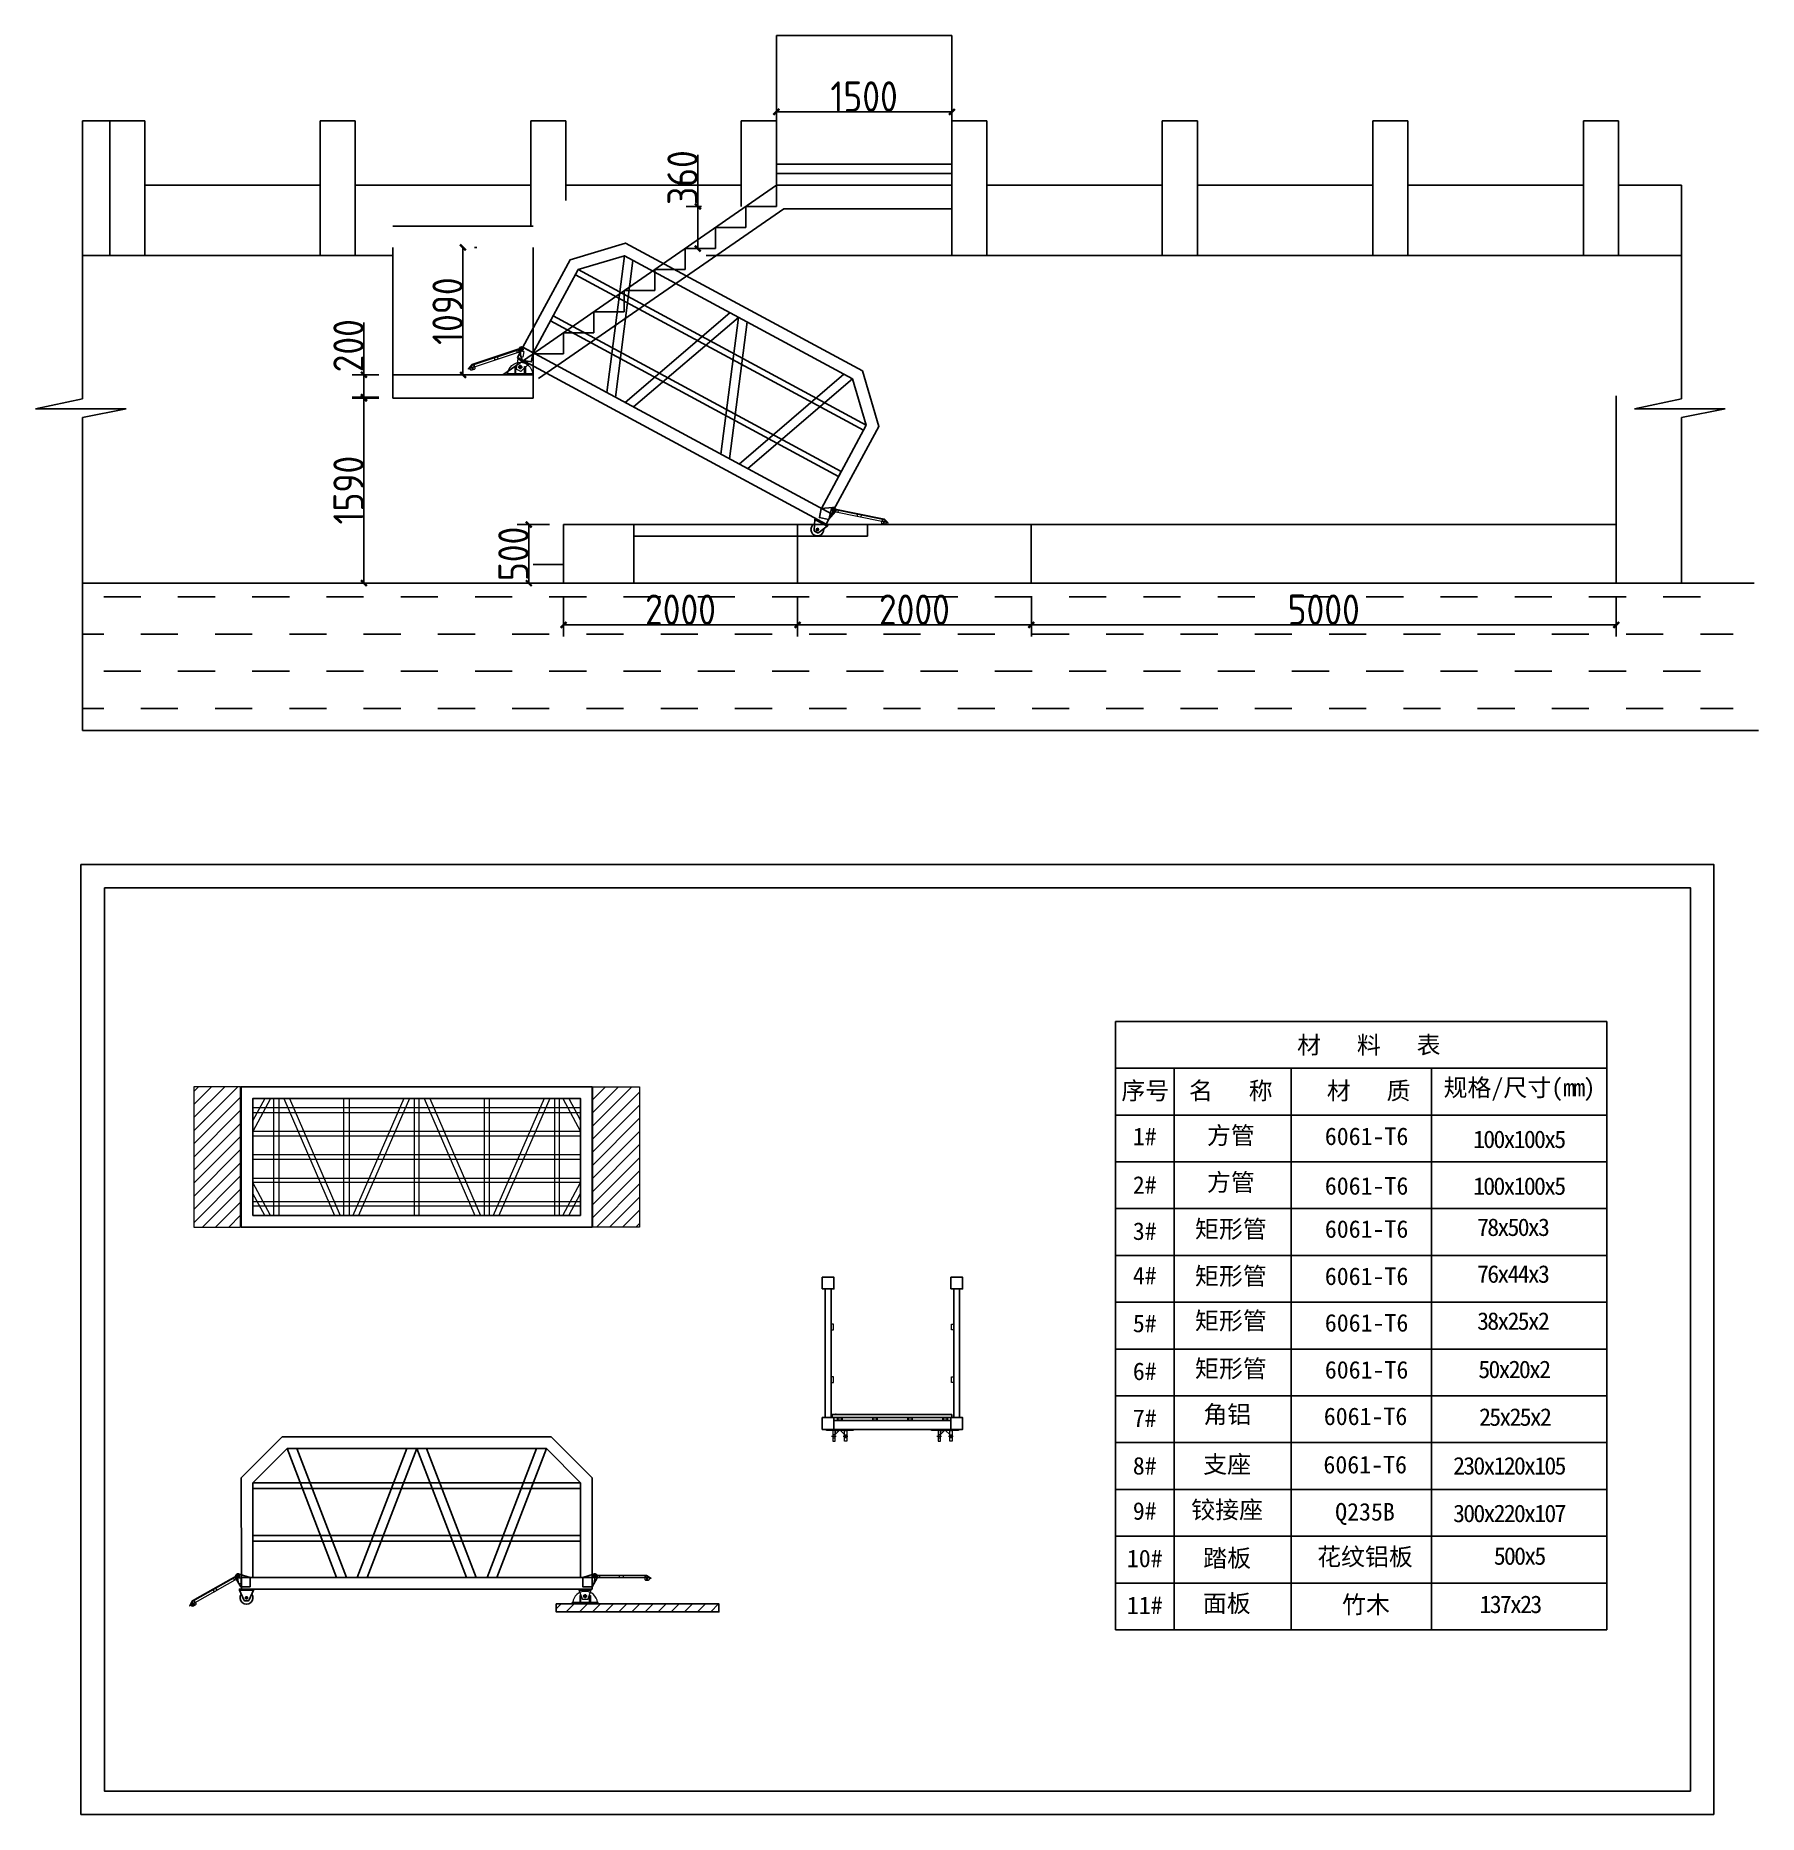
# Model space of a CAD drawing. Extents: x 13269 to 94936, y 2350 to 56959.
# Drawn here: x 80205 to 94936, y 11843 to 27047 of the extents above; entities that cross this region are included whole.
import ezdxf

# ---------------------------------------------------------------- set-up
doc = ezdxf.new("R2010")
doc.units = 0
doc.header["$LTSCALE"] = 1000
doc.header["$MEASUREMENT"] = 0
for name, pattern in [('ACAD_ISO03W100', [30, 12, -18]), ('CENTER', [2, 1.25, -0.25, 0.25, -0.25]), ('CENTER2', [28.575, 19.05, -3.175, 3.175, -3.175]), ('DASHDOT', [1, 0.5, -0.25, 0, -0.25])]:
    doc.linetypes.add(name, pattern=pattern)
for name, color, linetype, lineweight in [('加强板', 140, 'Continuous', 18), ('图框', 7, 'Continuous', 13), ('型材', 7, 'Continuous', 15), ('结构', 52, 'Continuous', 18), ('铝斜撑', 241, 'Continuous', 9), ('铝龙骨', 7, 'Continuous', 9)]:
    doc.layers.add(name, color=color, linetype=linetype, lineweight=lineweight)
for name, color, linetype in [('文字', 7, 'Continuous'), ('连接端梁', 130, 'Continuous'), ('铝合金', 7, 'Continuous'), ('铝横梁', 220, 'Continuous'), ('铝通', 4, 'Continuous'), ('面板', 44, 'Continuous')]:
    doc.layers.add(name, color=color, linetype=linetype)
doc.styles.add('Arial', font='')
doc.styles.get("Standard").update_dxf_attribs({"font": 'gbenor.shx', "bigfont": 'gbcbig.shx'})
doc.styles.get('Arial').set_extended_font_data('STXihei')
doc.dimstyles.new('ISO-25', dxfattribs={"dimtxt": 260, "dimasz": 50, "dimexe": 100, "dimexo": 120, "dimtad": 1, "dimdec": 1, "dimtxsty": 'Standard', "dimblk": 'ARCHTICK', "dimcen": 2.5, "dimclrd": 3, "dimclre": 3, "dimadec": 0, "dimazin": 0, "dimtfac": 1, "dimtdec": 1, "dimtmove": 0, "dimatfit": 3, "dimfxl": 1, "dimarcsym": 0})
pattern_1 = [(45, (0, 0), (-56.1266, 56.1266), [])]

msp = doc.modelspace()

# ---------------------------------------------------------------- texts
at = {"layer": '文字', "color": 0, "char_height": 150, "attachment_point": 5, "style": 'Arial'}
for s, insert in [('材   料   表', (91604.65, 18412.54)), ('序号', (89693.44, 18020.36)), ('名   称', (90424.33, 18020.36)), ('材   质', (91603.08, 18020.36)), ('规格/尺寸({\\T0.85;mm})', (92892.31, 18035.76, 0)), ('1#', (89688.62, 17637.92)), ('方管', (90424.93, 17637.92)), ('6061-T6', (91585.4, 17637.92)), ('方管', (90424.93, 17237.92)), ('2#', (89688.62, 17222.84)), ('6061-T6', (91585.4, 17213.67)), ('3#', (89688.62, 16826.83)), ('矩形管', (90424.93, 16837.92)), ('6061-T6', (91585.4, 16845.28)), ('4#', (89688.62, 16448.07)), ('矩形管', (90424.93, 16435.89)), ('6061-T6', (91585.4, 16441.63)), ('矩形管', (90424.93, 16054.03)), ('6061-T6', (91585.4, 16043.29)), ('5#', (89688.62, 16038.12)), ('6#', (89688.62, 15629.07)), ('矩形管', (90424.93, 15644.98)), ('6061-T6', (91585.4, 15641.88)), ('角铝', (90394.51, 15253.17)), ('7#', (89688.62, 15229.54)), ('6061-T6', (91576.62, 15244.24)), ('支座', (90392.92, 14827.61)), ('6061-T6', (91573.47, 14831.18)), ('8#', (89688.62, 14821.64)), ('9#', (89688.62, 14435.18)), ('铰接座', (90392.92, 14438.57)), ('Q235B', (91571.66, 14410.56)), ('{\\fSimSun|b0|i0|c134|p2;花纹铝板}', (91571.46, 14036.98)), ('10#', (89688.62, 14029.65)), ('踏板', (90392.92, 14024.8)), ('11#', (89688.62, 13629.65)), ('面板', (90389.93, 13638.22)), ('竹木', (91580.15, 13628.56))]:
    msp.add_mtext(s, dxfattribs=dict(at, insert=insert))
at = {"layer": '文字', "color": 0, "char_height": 150, "attachment_point": 5, "style": 'Arial', "bg_fill": 2}
for s, insert in [('{\\T0.85;100x100x5}', (92886.51, 17612.43)), ('{\\T0.85;78x50x3}', (92833.8, 16860.75)), ('{\\T0.85;25x25x2}', (92850.8, 15238.25)), ('{\\T0.85;230x120x105}', (92801.79, 14821.46)), ('{\\T0.85;300x220x107}', (92801.79, 14414.62))]:
    msp.add_mtext(s, dxfattribs=dict(at, insert=insert))
at = {"layer": '文字', "color": 0, "insert": (92844.16, 15645.7), "char_height": 150, "width": 974.2857, "attachment_point": 5, "style": 'Arial', "bg_fill": 2}
msp.add_mtext('{\\T0.85;50x20x2}', dxfattribs=at)

# ---------------------------------------------------------------- blocks, each defined once
blk = doc.blocks.new('_ArchTick')
at = {"color": 0, "linetype": 'ByBlock', "const_width": 0.4}
blk.add_lwpolyline([(-0.5, -0.5), (0.5, 0.5)], dxfattribs=at)
blk = doc.blocks.new('*D1245')
at = {"color": 3, "lineweight": -2, "transparency": 16777216}
for p, q in [((84599, 22867), (84322, 22867)), ((84422, 22367), (84422, 22867)), ((84599, 22367), (84322, 22367))]:
    blk.add_line(p, q, dxfattribs=at)
at = {"layer": 'Defpoints', "color": 0, "transparency": 16777216}
for p in [(84422, 22867), (84719, 22867), (84719, 22367)]:
    blk.add_point(p, dxfattribs=at)
at = {"color": 3, "lineweight": -2, "transparency": 16777216, "xscale": 50, "yscale": 50, "zscale": 50}
for p, rotation in [((84422, 22867), 90), ((84422, 22367), 270)]:
    blk.add_blockref('_ArchTick', p, dxfattribs=dict(at, rotation=rotation))
at = {"color": 0, "transparency": 16777216, "insert": (84291, 22617), "char_height": 260, "attachment_point": 5, "rotation": 90}
blk.add_mtext('500', dxfattribs=at)
blk = doc.blocks.new('*D1246')
at = {"color": 3, "lineweight": -2, "transparency": 16777216}
for p, q in [((84719, 22247), (84719, 21910)), ((86719, 22247), (86719, 21910)), ((84719, 22010), (86719, 22010))]:
    blk.add_line(p, q, dxfattribs=at)
at = {"layer": 'Defpoints', "color": 0, "transparency": 16777216}
for p in [(84719, 22367), (86719, 22367), (86719, 22010)]:
    blk.add_point(p, dxfattribs=at)
at = {"color": 3, "lineweight": -2, "transparency": 16777216, "xscale": 50, "yscale": 50, "zscale": 50, "rotation": 180}
blk.add_blockref('_ArchTick', (84719, 22010), dxfattribs=at)
at = {"color": 3, "lineweight": -2, "transparency": 16777216, "xscale": 50, "yscale": 50, "zscale": 50}
blk.add_blockref('_ArchTick', (86719, 22010), dxfattribs=at)
at = {"color": 0, "transparency": 16777216, "insert": (85719, 22140), "char_height": 260, "attachment_point": 5}
blk.add_mtext('2000', dxfattribs=at)
blk = doc.blocks.new('*D1247')
at = {"color": 3, "lineweight": -2, "transparency": 16777216}
for p, q in [((86719, 22247), (86719, 21910)), ((88719, 22247), (88719, 21910)), ((86719, 22010), (88719, 22010))]:
    blk.add_line(p, q, dxfattribs=at)
at = {"layer": 'Defpoints', "color": 0, "transparency": 16777216}
for p in [(86719, 22367), (88719, 22367), (88719, 22010)]:
    blk.add_point(p, dxfattribs=at)
at = {"color": 3, "lineweight": -2, "transparency": 16777216, "xscale": 50, "yscale": 50, "zscale": 50, "rotation": 180}
blk.add_blockref('_ArchTick', (86719, 22010), dxfattribs=at)
at = {"color": 3, "lineweight": -2, "transparency": 16777216, "xscale": 50, "yscale": 50, "zscale": 50}
blk.add_blockref('_ArchTick', (88719, 22010), dxfattribs=at)
at = {"color": 0, "transparency": 16777216, "insert": (87719, 22140), "char_height": 260, "attachment_point": 5}
blk.add_mtext('2000', dxfattribs=at)
blk = doc.blocks.new('*D1248')
at = {"color": 3, "lineweight": -2, "transparency": 16777216}
for p, q in [((88719, 22247), (88719, 21910)), ((93719, 22247), (93719, 21910)), ((88719, 22010), (93719, 22010))]:
    blk.add_line(p, q, dxfattribs=at)
at = {"layer": 'Defpoints', "color": 0, "transparency": 16777216}
for p in [(88719, 22367), (93719, 22367), (93719, 22010)]:
    blk.add_point(p, dxfattribs=at)
at = {"color": 3, "lineweight": -2, "transparency": 16777216, "xscale": 50, "yscale": 50, "zscale": 50, "rotation": 180}
blk.add_blockref('_ArchTick', (88719, 22010), dxfattribs=at)
at = {"color": 3, "lineweight": -2, "transparency": 16777216, "xscale": 50, "yscale": 50, "zscale": 50}
blk.add_blockref('_ArchTick', (93719, 22010), dxfattribs=at)
at = {"color": 0, "transparency": 16777216, "insert": (91219, 22140), "char_height": 260, "attachment_point": 5}
blk.add_mtext('5000', dxfattribs=at)
blk = doc.blocks.new('*D1252')
at = {"color": 3, "lineweight": -2, "transparency": 16777216}
for p, q in [((86539, 26437), (86539, 26495)), ((88039, 26437), (88039, 26495)), ((86539, 26395), (88039, 26395))]:
    blk.add_line(p, q, dxfattribs=at)
at = {"layer": 'Defpoints', "color": 0, "transparency": 16777216}
for p in [(86539, 26317), (88039, 26395), (88039, 26317)]:
    blk.add_point(p, dxfattribs=at)
at = {"color": 3, "lineweight": -2, "transparency": 16777216, "xscale": 50, "yscale": 50, "zscale": 50, "rotation": 180}
blk.add_blockref('_ArchTick', (86539, 26395), dxfattribs=at)
at = {"color": 3, "lineweight": -2, "transparency": 16777216, "xscale": 50, "yscale": 50, "zscale": 50}
blk.add_blockref('_ArchTick', (88039, 26395), dxfattribs=at)
at = {"color": 0, "transparency": 16777216, "insert": (87289, 26526), "char_height": 260, "attachment_point": 5}
blk.add_mtext('1500', dxfattribs=at)
blk = doc.blocks.new('*D1229')
at = {"color": 3, "lineweight": -2, "transparency": 16777216}
for p, q in [((83139, 23957), (82912, 23957)), ((83012, 23957), (83012, 22367)), ((83139, 22367), (82912, 22367))]:
    blk.add_line(p, q, dxfattribs=at)
at = {"layer": 'Defpoints', "color": 0, "transparency": 16777216}
for p in [(83259, 23957), (83012, 22367), (83259, 22367)]:
    blk.add_point(p, dxfattribs=at)
at = {"color": 3, "lineweight": -2, "transparency": 16777216, "xscale": 50, "yscale": 50, "zscale": 50}
for p, rotation in [((83012, 23957), 90), ((83012, 22367), 270)]:
    blk.add_blockref('_ArchTick', p, dxfattribs=dict(at, rotation=rotation))
at = {"color": 0, "transparency": 16777216, "insert": (82881, 23162), "char_height": 260, "attachment_point": 5, "rotation": 90}
blk.add_mtext('1590', dxfattribs=at)
blk = doc.blocks.new('*D1253')
at = {"color": 3, "lineweight": -2, "transparency": 16777216}
for p, q in [((83012, 24147), (83012, 24594)), ((83139, 24147), (82912, 24147)), ((83012, 23947), (83012, 24147)), ((83139, 23947), (82912, 23947))]:
    blk.add_line(p, q, dxfattribs=at)
at = {"layer": 'Defpoints', "color": 0, "transparency": 16777216}
for p in [(83012, 24147), (83259, 24147), (83259, 23947)]:
    blk.add_point(p, dxfattribs=at)
at = {"color": 3, "lineweight": -2, "transparency": 16777216, "xscale": 50, "yscale": 50, "zscale": 50}
for p, rotation in [((83012, 24147), 90), ((83012, 23947), 270)]:
    blk.add_blockref('_ArchTick', p, dxfattribs=dict(at, rotation=rotation))
at = {"color": 0, "transparency": 16777216, "insert": (82881, 24396), "char_height": 260, "attachment_point": 5, "rotation": 90}
blk.add_mtext('200', dxfattribs=at)
blk = doc.blocks.new('*D1254')
at = {"color": 3, "lineweight": -2, "transparency": 16777216}
for p, q in [((83859, 24147), (83859, 25237)), ((83979, 25237), (83959, 25237)), ((83979, 24147), (83959, 24147))]:
    blk.add_line(p, q, dxfattribs=at)
at = {"layer": 'Defpoints', "color": 0, "transparency": 16777216}
for p in [(83859, 25237), (83859, 25237), (83859, 24147)]:
    blk.add_point(p, dxfattribs=at)
at = {"color": 3, "lineweight": -2, "transparency": 16777216, "xscale": 50, "yscale": 50, "zscale": 50}
for p, rotation in [((83859, 25237), 90), ((83859, 24147), 270)]:
    blk.add_blockref('_ArchTick', p, dxfattribs=dict(at, rotation=rotation))
at = {"color": 0, "transparency": 16777216, "insert": (83728, 24692), "char_height": 260, "attachment_point": 5, "rotation": 90}
blk.add_mtext('1090', dxfattribs=at)
blk = doc.blocks.new('*D1255')
at = {"color": 3, "lineweight": -2, "transparency": 16777216}
for p, q in [((85867, 25587), (85867, 26029)), ((85899, 25587), (85767, 25587)), ((85867, 25227), (85867, 25587)), ((85899, 25227), (85767, 25227))]:
    blk.add_line(p, q, dxfattribs=at)
at = {"layer": 'Defpoints', "color": 0, "transparency": 16777216}
for p in [(85867, 25587), (86019, 25587), (86019, 25227)]:
    blk.add_point(p, dxfattribs=at)
at = {"color": 3, "lineweight": -2, "transparency": 16777216, "xscale": 50, "yscale": 50, "zscale": 50}
for p, rotation in [((85867, 25587), 90), ((85867, 25227), 270)]:
    blk.add_blockref('_ArchTick', p, dxfattribs=dict(at, rotation=rotation))
at = {"color": 0, "transparency": 16777216, "insert": (85737, 25833), "char_height": 260, "attachment_point": 5, "rotation": 90}
blk.add_mtext('360', dxfattribs=at)
blk = doc.blocks.new('EB')
at = {"layer": '加强板'}
blk.add_lwpolyline([(1337537242, 365767056), (1337537242, 365767006), (1337537257, 365767006), (1337537267, 365767056)], close=True, dxfattribs=at)
at = {"layer": '铝通'}
blk.add_lwpolyline([(1337537285, 365767056, 0.668622), (1337537254, 365767090), (1337537162, 365767061), (1337537162, 365766981), (1337537242, 365766981)], format="xyb", close=True, dxfattribs=at)
blk.add_circle((1337537262, 365767066), 7, dxfattribs=at)
blk = doc.blocks.new('GW-R')
at = {"color": 3, "linetype": 'CENTER2'}
for p, q in [((8398, 1960), (8368, 1960)), ((8383, 1945), (8383, 1975))]:
    blk.add_line(p, q, dxfattribs=at)
at = {"color": 1, "linetype": 'CENTER', "ltscale": 0.52}
for p, q in [((8369, 1960), (8397, 1960)), ((8383, 1974), (8383, 1946))]:
    blk.add_line(p, q, dxfattribs=at)
blk.add_lwpolyline([(8443, 2035), (8323, 2035), (8323, 2025), (8443, 2025)], close=True)
at = {"color": 0}
for points in [[(8360, 1942), (8323, 2025)], [(8406, 1942), (8443, 2025)]]:
    blk.add_lwpolyline(points, dxfattribs=at)
blk.add_lwpolyline([(8406, 1942, -0.317501), (8397, 1935), (8370, 1935, -0.317501), (8360, 1942)], format="xyb")
blk.add_circle((8383, 1960), 9)
blk.add_circle((8383, 1960), 9)
blk.add_arc((8383, 1960), 55, 144.9944, 35.0056)
blk = doc.blocks.new('A$C32F71815')
at = {"layer": '铝斜撑', "linetype": 'Continuous'}
for p, q in [((3, 20), (0, 20)), ((0, 20), (0, 0)), ((40, 0), (0, 0)), ((3, 20), (3, 3)), ((40, 3), (3, 3)), ((40, 0), (40, 3))]:
    blk.add_line(p, q, dxfattribs=at)
blk = doc.blocks.new('A$C42B83C84')
at = {"layer": '图框', "lineweight": 0}
h = blk.add_hatch(dxfattribs=at)
h.set_pattern_fill('ANSI31', color=256, scale=0.5, style=0)
h.set_pattern_definition([(45, (82514.4754, -36464.1272), (-1.122532015, 1.122532015), [])])
edge = h.paths.add_edge_path(flags=17)
edge.add_arc((15, 30), 6.5, 0, 360)
edge = h.paths.add_edge_path()
edge.add_arc((15, 30), 10, 0, 360)
for p, q in [((0, 25), (0, 45)), ((0, 45), (458, 45)), ((5, 25), (0, 25)), ((5, 40), (5, 25)), ((457, 40), (5, 40)), ((457, 40), (497, 15)), ((458, 45), (500, 19)), ((462, 7), (462, 23)), ((467, 7), (467, 23)), ((497, 15), (500, 19))]:
    blk.add_line(p, q, dxfattribs=at)
for points in [[(29, 20), (29, 40), (444, 40), (444, 20)], [(59, 40), (59, 20), (29, 20), (29, 40)], [(259, 40), (259, 20), (229, 20), (229, 40)]]:
    blk.add_lwpolyline(points, close=True, dxfattribs=at)
blk.add_lwpolyline([(444, 20), (444, 10, 0.414214), (454, 0), (474, 0, 0.414214), (484, 10), (484, 20)], format="xyb", dxfattribs=at)
blk.add_lwpolyline([(458, 0), (458, 7), (470, 7), (470, 0)], dxfattribs=at)
for radius in [10, 6.5]:
    blk.add_circle((15, 30), radius, dxfattribs=at)
blk.add_blockref('A$C32F71815', (444, 20), dxfattribs=at)
blk = doc.blocks.new('A$C1CD0366B')
at = {"color": 1, "linetype": 'CENTER', "ltscale": 0.52}
for p, q in [((46, 50), (74, 50)), ((60, 36), (60, 64))]:
    blk.add_line(p, q, dxfattribs=at)
blk.add_lwpolyline([(0, 100), (0, 0), (10, 0), (10, 100)], close=True)
blk.add_lwpolyline([(10, 100), (87, 74, -0.315452), (90, 69), (90, 31, -0.315452), (87, 26), (10, 0)], format="xyb")
blk.add_circle((60, 50), 11)
blk = doc.blocks.new('JAGZZ')
at = {"color": 1, "linetype": 'CENTER2'}
for p, q in [((524725, 12996), (524689, 12996)), ((524707, 12979), (524707, 13014))]:
    blk.add_line(p, q, dxfattribs=at)
at = {"layer": '结构', "color": 4}
for p, q in [((524597, 12929), (524597, 12941)), ((524817, 12941), (524597, 12941)), ((524817, 12929), (524597, 12929)), ((524817, 12929), (524817, 12941))]:
    blk.add_line(p, q, dxfattribs=at)
for points in [[(524670, 12941), (524670, 13001), (524662, 13001), (524662, 12941)], [(524744, 12941), (524744, 13001), (524752, 13001), (524752, 12941)]]:
    blk.add_lwpolyline(points, close=True, dxfattribs=at)
at = {"layer": '结构'}
blk.add_circle((524707, 12996), 13, dxfattribs=at)
at = {"layer": '结构', "color": 4}
blk.add_arc((524707, 12931), 106, 5.7248, 174.2752, dxfattribs=at)
blk = doc.blocks.new('asdasdasdasdas')
at = {"layer": '铝通'}
for points in [[(81997, 7327), (82035, 7327), (82035, 7352), (81997, 7352)], [(81999, 7329), (82033, 7329), (82033, 7350), (81999, 7350)]]:
    blk.add_lwpolyline(points, close=True, dxfattribs=at)
blk = doc.blocks.new('*U1352')
blk.add_lwpolyline([(-10, 80), (-80, 10), (-80, 80)], close=True)
at = {"layer": '图框'}
for points in [[(-120, -100), (-80, -100), (-80, 80), (-120, 80)], [(10, 80), (80, 10), (80, 80)], [(120, -100), (80, -100), (80, 80), (120, 80)]]:
    blk.add_lwpolyline(points, close=True, dxfattribs=at)
at = {"layer": '结构', "color": 1, "linetype": 'DASHDOT', "ltscale": 10}
for p, q in [((-60, -20), (-140, -20)), ((140, -20), (60, -20))]:
    blk.add_line(p, q, dxfattribs=at)
at = {"layer": '结构', "color": 3}
blk.add_lwpolyline([(-230, 100), (230, 100), (230, 80), (-230, 80)], close=True, dxfattribs=at)
at = {"layer": '结构', "color": 1, "linetype": 'DASHDOT', "ltscale": 10}
for points in [[(-120, -47), (-80, -47), (-80, 7), (-120, 7)], [(120, -47), (80, -47), (80, 7), (120, 7)]]:
    blk.add_lwpolyline(points, close=True, dxfattribs=at)
blk = doc.blocks.new('*U1355')
blk.add_lwpolyline([(-10, 80), (-80, 10), (-80, 80)], close=True)
at = {"layer": '图框'}
for points in [[(-120, -100), (-80, -100), (-80, 80), (-120, 80)], [(10, 80), (80, 10), (80, 80)], [(120, -100), (80, -100), (80, 80), (120, 80)]]:
    blk.add_lwpolyline(points, close=True, dxfattribs=at)
at = {"layer": '结构', "color": 1, "linetype": 'DASHDOT', "ltscale": 10}
for p, q in [((-60, -20), (-140, -20)), ((140, -20), (60, -20))]:
    blk.add_line(p, q, dxfattribs=at)
at = {"layer": '结构', "color": 3}
blk.add_lwpolyline([(-230, 100), (230, 100), (230, 80), (-230, 80)], close=True, dxfattribs=at)
at = {"layer": '结构', "color": 1, "linetype": 'DASHDOT', "ltscale": 10}
for points in [[(-120, -47), (-80, -47), (-80, 7), (-120, 7)], [(120, -47), (80, -47), (80, 7), (120, 7)]]:
    blk.add_lwpolyline(points, close=True, dxfattribs=at)

# ---------------------------------------------------------------- dimensions: what is measured, and where the dimension line sits
for base, p1, p2, picture, middle in [((88038.67, 26394.99), (86538.67, 26317.28), (88038.67, 26317.28), '*D1252', (87288.67, 26525.62)), ((86718.67, 22009.71), (84718.67, 22367.28), (86718.67, 22367.28), '*D1246', (85718.67, 22140.33)), ((88718.67, 22009.71), (86718.67, 22367.28), (88718.67, 22367.28), '*D1247', (87718.67, 22140.33)), ((93718.67, 22009.71), (88718.67, 22367.28), (93718.67, 22367.28), '*D1248', (91218.67, 22140.33))]:
    dim = msp.add_linear_dim(base=base, p1=p1, p2=p2, dimstyle='ISO-25')
    dim.commit()
    dim.dimension.update_dxf_attribs({"geometry": picture, "text_midpoint": middle})
for base, p1, p2, picture, middle in [((85867.3, 25587.28), (86018.67, 25227.28), (86018.67, 25587.28), '*D1255', (85736.67, 25832.99)), ((83858.67, 25237.28), (83858.67, 24147.28), (83858.67, 25237.28), '*D1254', (83728.04, 24692.28)), ((83012, 24147.28), (83258.67, 23947.28), (83258.67, 24147.28), '*D1253', (82881.37, 24395.74)), ((83012, 22367.28), (83258.67, 23957.28), (83258.67, 22367.28), '*D1229', (82881.37, 23162.28)), ((84421.84, 22867.28), (84718.67, 22367.28), (84718.67, 22867.28), '*D1245', (84291.21, 22617.28))]:
    dim = msp.add_linear_dim(base=base, p1=p1, p2=p2, angle=90, dimstyle='ISO-25')
    dim.commit()
    dim.dimension.update_dxf_attribs({"geometry": picture, "text_midpoint": middle})

# ---------------------------------------------------------------- hatches: boundary and pattern name
h = msp.add_hatch()
h.set_pattern_fill('DASH', color=146, scale=100)
h.set_pattern_definition([(0, (17921.73, -1246.05), (317.5, 317.5), [317.5, -317.5])])
h.paths.add_polyline_path([(80606.13, 22367.28), (80606.13, 21108.79), (94719.41, 21108.79), (94719.41, 22367.28)])
at = {"layer": '铝斜撑'}
h = msp.add_hatch(dxfattribs=at)
h.set_pattern_fill('ANSI31', color=0, scale=50)
h.set_pattern_definition(pattern_1)
h.paths.add_polyline_path([(81958.16, 18062.12), (81558.16, 18062.12), (81558.16, 16862.12), (81958.16, 16862.12)])
h = msp.add_hatch(dxfattribs=at)
h.set_pattern_fill('ANSI31', color=0, scale=50)
h.set_pattern_definition(pattern_1)
h.paths.add_polyline_path([(84969.25, 18062.12), (85369.25, 18062.12), (85369.25, 16862.12), (84969.25, 16862.12)])
at = {"layer": '铝通'}
h = msp.add_hatch(dxfattribs=at)
h.set_pattern_fill('ANSI31', color=0, scale=50)
h.set_pattern_definition(pattern_1)
h.paths.add_polyline_path([(84656.55, 13641.92), (86046.79, 13641.92), (86046.79, 13573.83), (84656.55, 13573.83)])

# ---------------------------------------------------------------- linework, layer by layer
at = {"color": 252}
for p, q in [((88038.67, 27047.28), (86538.67, 27047.28)), ((86538.67, 25767.28), (86538.67, 27047.28)), ((88038.67, 25767.28), (88038.67, 27047.28)), ((80606.13, 26317.28), (80606.13, 23942.78)), ((88038.67, 25867.28), (86538.67, 25867.28)), ((94278.67, 25767.28), (94278.67, 23942.78)), ((83258.67, 25417.28), (84458.67, 25417.28)), ((83258.67, 24137.28), (83258.67, 25237.28)), ((84458.67, 25237.28), (84458.67, 24137.28)), ((80606.13, 23942.78), (80204.57, 23855.62)), ((93718.67, 23967.28), (93718.67, 22867.28)), ((94278.67, 23942.78), (93877.1, 23855.62)), ((80204.57, 23855.62), (80978.03, 23855.62)), ((80978.03, 23855.62), (80606.13, 23781.92)), ((80606.13, 23781.92), (80606.13, 21108.79)), ((93877.1, 23855.62), (94650.56, 23855.62)), ((94650.56, 23855.62), (94278.67, 23781.92)), ((94278.67, 23781.92), (94278.67, 22367.28))]:
    msp.add_line(p, q, dxfattribs=at)
for p, q in [((81138.67, 26317.28), (80606.13, 26317.28)), ((80838.67, 25167.28), (80838.67, 26317.28)), ((81138.67, 25167.28), (81138.67, 26317.28)), ((82938.67, 26317.28), (82638.67, 26317.28)), ((82638.67, 25167.28), (82638.67, 26317.28)), ((82938.67, 25167.28), (82938.67, 26317.28)), ((84738.67, 26317.28), (84438.67, 26317.28)), ((84438.67, 25417.28), (84438.67, 26317.28)), ((84738.67, 25636.7), (84738.67, 26317.28)), ((88338.67, 26317.28), (88038.67, 26317.28)), ((88338.67, 25167.28), (88338.67, 26317.28)), ((89838.67, 25167.28), (89838.67, 26317.28)), ((89838.67, 26317.28), (90138.67, 26317.28)), ((90138.67, 25167.28), (90138.67, 26317.28)), ((91638.67, 25167.28), (91638.67, 26317.28)), ((91638.67, 26317.28), (91938.67, 26317.28)), ((91938.67, 25167.28), (91938.67, 26317.28)), ((93438.67, 25167.28), (93438.67, 26317.28)), ((93438.67, 26317.28), (93738.67, 26317.28)), ((93738.67, 25167.28), (93738.67, 26317.28)), ((82638.67, 25767.28), (81138.67, 25767.28)), ((84438.67, 25767.28), (82938.67, 25767.28)), ((84198.67, 24147.28), (86538.67, 25767.28)), ((84905.29, 25767.28), (84738.67, 25767.28)), ((88038.67, 25767.28), (86538.67, 25767.28)), ((86538.67, 25767.28), (86538.67, 25587.28)), ((88038.67, 25767.28), (88038.67, 25167.28)), ((89838.67, 25767.28), (88338.67, 25767.28)), ((91638.67, 25767.28), (90138.67, 25767.28)), ((93438.67, 25767.28), (91938.67, 25767.28)), ((93738.67, 25767.28), (94278.67, 25767.28)), ((84504.35, 24115.65), (86601.14, 25567.28)), ((86538.67, 25587.28), (86278.67, 25587.28)), ((86278.67, 25587.28), (86278.67, 25407.28)), ((88038.67, 25567.28), (86601.14, 25567.28)), ((86278.67, 25407.28), (86018.67, 25407.28)), ((86018.67, 25407.28), (86018.67, 25227.28)), ((83258.67, 25167.28), (80606.13, 25167.28)), ((86018.67, 25227.28), (85758.67, 25227.28)), ((85758.67, 25227.28), (85758.67, 25047.28)), ((94278.67, 25167.28), (85937.32, 25167.28)), ((85758.67, 25047.28), (85498.67, 25047.28)), ((85498.67, 25047.28), (85498.67, 24867.28)), ((85498.67, 24867.28), (85238.67, 24867.28)), ((85238.67, 24867.28), (85238.67, 24687.28)), ((85238.67, 24687.28), (84978.67, 24687.28)), ((84978.67, 24687.28), (84978.67, 24507.28)), ((84978.67, 24507.28), (84718.67, 24507.28)), ((84718.67, 24507.28), (84718.67, 24327.28)), ((84718.67, 24327.28), (84458.67, 24327.28)), ((83258.67, 24147.28), (84458.67, 24147.28)), ((83258.67, 24147.28), (83258.67, 23947.28)), ((84458.67, 24147.28), (84458.67, 23947.28)), ((83258.67, 23947.28), (84458.67, 23947.28)), ((84718.67, 22527.28), (84458.67, 22527.28)), ((84718.67, 22527.28), (84458.67, 22527.28)), ((80606.13, 22367.28), (94899.62, 22367.28)), ((80606.13, 21108.79), (94935.76, 21108.79))]:
    msp.add_line(p, q)
at = {"color": 252, "linetype": 'ACAD_ISO03W100', "ltscale": 5}
for p, q in [((86538.67, 26317.28), (86238.67, 26317.28)), ((86238.67, 25587.28), (86238.67, 26317.28)), ((84905.29, 25767.28), (86238.67, 25767.28)), ((85318.67, 22867.28), (85318.67, 22767.28)), ((87318.67, 22867.28), (87318.67, 22767.28))]:
    msp.add_line(p, q, dxfattribs=at)
at = {"color": 36}
for p, q in [((88038.67, 25947.28), (86538.67, 25947.28)), ((84718.67, 22867.28), (93718.67, 22867.28)), ((84718.67, 22867.28), (84718.67, 22367.28)), ((85318.67, 22867.28), (85318.67, 22367.28)), ((86718.67, 22867.28), (86718.67, 22367.28)), ((88718.67, 22867.28), (88718.67, 22367.28)), ((93718.67, 22867.28), (93718.67, 22367.28))]:
    msp.add_line(p, q, dxfattribs=at)
at = {"elevation": 0}
msp.add_lwpolyline([(87076.02, 15124.02), (87041.02, 15089.02), (87041.02, 15124.02)], close=True, dxfattribs=at)
for points in [[(87976.01, 15124.02), (87941.01, 15089.02), (87941.01, 15124.02)], [(84656.55, 13641.92), (86046.79, 13641.92), (86046.79, 13573.83), (84656.55, 13573.83)]]:
    msp.add_lwpolyline(points, close=True)
at = {"layer": '图框', "elevation": 0}
for points in [[(87021.02, 15034.02), (87041.02, 15034.02), (87041.02, 15124.02), (87021.02, 15124.02)], [(87086.02, 15124.02), (87121.02, 15089.02), (87121.02, 15124.02)], [(87141.02, 15034.02), (87121.02, 15034.02), (87121.02, 15124.02), (87141.02, 15124.02)]]:
    msp.add_lwpolyline(points, close=True, dxfattribs=at)
at = {"layer": '图框'}
for points in [[(87921.01, 15034.02), (87941.01, 15034.02), (87941.01, 15124.02), (87921.01, 15124.02)], [(87986.01, 15124.02), (88021.01, 15089.02), (88021.01, 15124.02)], [(88041.01, 15034.02), (88021.01, 15034.02), (88021.01, 15124.02), (88041.01, 15124.02)]]:
    msp.add_lwpolyline(points, close=True, dxfattribs=at)
at = {"layer": '型材'}
for points in [[(87005.98, 15984.02), (87025.98, 15984.02), (87025.98, 16034.02), (87005.98, 16034.02)], [(88055.98, 15984.02), (88035.98, 15984.02), (88035.98, 16034.02), (88055.98, 16034.02)], [(87005.98, 15534.02), (87025.98, 15534.02), (87025.98, 15584.02), (87005.98, 15584.02)], [(88055.98, 15534.02), (88035.98, 15534.02), (88035.98, 15584.02), (88055.98, 15584.02)]]:
    msp.add_lwpolyline(points, close=True, dxfattribs=at)
at = {"layer": '型材', "color": 4, "elevation": 0}
for points in [[(87024.93, 15263.07, 0.41421361), (87024.37, 15263.07), (87023.44, 15262.14, -0.19891239), (87023.15, 15262.02), (87014.98, 15262.02, 0.41421356), (87013.98, 15261.02), (87013.98, 15238.52, 0.41421356), (87014.48, 15238.02), (87015.48, 15238.02, 0.41421356), (87015.98, 15238.52), (87015.98, 15260.02), (87058.68, 15260.02, 0.66564413), (87058.9, 15260.53, 0.20073668), (87055.34, 15262.02), (87049.81, 15262.02, -0.19891239), (87049.53, 15262.14), (87048.6, 15263.07, 0.41421361), (87048.03, 15263.07), (87047.26, 15262.3, -0.41421362), (87046.7, 15262.3), (87045.93, 15263.07, 0.41421361), (87045.37, 15263.07), (87044.44, 15262.14, -0.19891239), (87044.15, 15262.02), (87028.81, 15262.02, -0.19891239), (87028.53, 15262.14), (87027.6, 15263.07, 0.41421361), (87027.03, 15263.07), (87026.26, 15262.3, -0.41421362), (87025.7, 15262.3)], [(88029.42, 15263.07, -0.41421361), (88029.98, 15263.07), (88030.92, 15262.14, 0.19891239), (88031.2, 15262.02), (88039.37, 15262.02, -0.41421356), (88040.37, 15261.02), (88040.37, 15238.52, -0.41421356), (88039.87, 15238.02), (88038.87, 15238.02, -0.41421356), (88038.37, 15238.52), (88038.37, 15260.02), (87995.67, 15260.02, -0.66564413), (87995.46, 15260.53, -0.20073668), (87999.02, 15262.02), (88004.54, 15262.02, 0.19891239), (88004.82, 15262.14), (88005.76, 15263.07, -0.41421361), (88006.32, 15263.07), (88007.09, 15262.3, 0.41421362), (88007.65, 15262.3), (88008.42, 15263.07, -0.41421361), (88008.98, 15263.07), (88009.92, 15262.14, 0.19891239), (88010.2, 15262.02), (88025.54, 15262.02, 0.19891239), (88025.82, 15262.14), (88026.76, 15263.07, -0.41421361), (88027.32, 15263.07), (88028.09, 15262.3, 0.41421362), (88028.65, 15262.3)]]:
    msp.add_lwpolyline(points, format="xyb", close=True, dxfattribs=at)
at = {"layer": '文字', "color": 0}
for p, q in [((89439.67, 18620.58), (89439.67, 13420.61)), ((89439.67, 18620.58), (93639.72, 18620.58)), ((93639.72, 18620.58), (93639.72, 13420.61)), ((89439.67, 18220.61), (93639.72, 18220.61)), ((89939.67, 18220.61), (89939.67, 13420.61)), ((90939.7, 18220.61), (90939.7, 13420.61)), ((92139.68, 18220.61), (92139.68, 13420.61)), ((89439.67, 16620.61), (93639.72, 16620.61)), ((89439.67, 16220.61), (93639.72, 16220.61)), ((89439.67, 13820.61), (93639.72, 13820.61))]:
    msp.add_line(p, q, dxfattribs=at)
at = {"layer": '结构', "color": 1, "linetype": 'DASHDOT', "ltscale": 10}
for p, q in [((87051.01, 15074.02, 0), (87011.07, 15074.02, 0)), ((87151.01, 15074.02, 0), (87111.07, 15074.02, 0)), ((87951, 15074.02), (87911.05, 15074.02)), ((88051, 15074.02), (88011.05, 15074.02))]:
    msp.add_line(p, q, dxfattribs=at)
at = {"layer": '结构', "color": 1, "linetype": 'DASHDOT', "ltscale": 10, "elevation": 0}
for points in [[(87021.02, 15060.52), (87041.02, 15060.52), (87041.02, 15087.52), (87021.02, 15087.52)], [(87141.02, 15060.52), (87121.02, 15060.52), (87121.02, 15087.52), (87141.02, 15087.52)]]:
    msp.add_lwpolyline(points, close=True, dxfattribs=at)
at = {"layer": '结构', "color": 3}
msp.add_lwpolyline([(87865.97, 15134.02), (88095.97, 15134.02), (88095.97, 15124.02), (87865.97, 15124.02)], close=True, dxfattribs=at)
at = {"layer": '结构', "color": 1, "linetype": 'DASHDOT', "ltscale": 10}
for points in [[(87921.01, 15060.52), (87941.01, 15060.52), (87941.01, 15087.52), (87921.01, 15087.52)], [(88041.01, 15060.52), (88021.01, 15060.52), (88021.01, 15087.52), (88041.01, 15087.52)]]:
    msp.add_lwpolyline(points, close=True, dxfattribs=at)
at = {"layer": '连接端梁'}
for points in [[(81963.7, 16862.12), (84963.7, 16862.12), (84963.7, 18062.12), (81963.7, 18062.12)], [(82063.7, 16962.12), (84863.7, 16962.12), (84863.7, 17962.12), (82063.7, 17962.12)]]:
    msp.add_lwpolyline(points, close=True, dxfattribs=at)
at = {"layer": '铝合金'}
for points in [[(87307.77, 23717.24), (84844.04, 25047.65), (84820.28, 25003.65), (87284.02, 23673.24)], [(87093.96, 23321.28), (84630.22, 24651.69), (84606.46, 24607.7), (87070.2, 23277.28)], [(82063.7, 14677.61), (84863.7, 14677.61), (84863.7, 14627.61), (82063.7, 14627.61)], [(82063.7, 14227.61), (84863.7, 14227.61), (84863.7, 14177.61), (82063.7, 14177.61)]]:
    msp.add_lwpolyline(points, close=True, dxfattribs=at)
at = {"layer": '铝斜撑', "color": 0}
for points in [[(81958.16, 18062.12), (81558.16, 18062.12), (81558.16, 16862.12), (81958.16, 16862.12)], [(84969.25, 18062.12), (85369.25, 18062.12), (85369.25, 16862.12), (84969.25, 16862.12)]]:
    msp.add_lwpolyline(points, close=True, dxfattribs=at)
at = {"layer": '铝斜撑'}
for points in [[(82213.82, 17962.12), (82063.7, 17681.12)], [(82163.94, 17962.12), (82063.7, 17774.5)], [(82326.44, 17962.12), (82761.04, 16962.12)], [(82374.42, 17962.12), (82809.01, 16962.12)], [(83352.99, 17962.12), (82918.39, 16962.12)], [(83400.96, 17962.12), (82966.37, 16962.12)], [(83526.44, 17962.12), (83961.04, 16962.12)], [(83574.42, 17962.12), (84009.01, 16962.12)], [(84552.99, 17962.12), (84118.39, 16962.12)], [(84600.96, 17962.12), (84166.37, 16962.12)], [(84713.58, 17962.12), (84863.7, 17681.12)], [(84763.47, 17962.12), (84863.7, 17774.5)], [(82213.82, 16962.12), (82063.7, 17243.12)], [(84713.58, 16962.12), (84863.7, 17243.12)], [(82163.94, 16962.12), (82063.7, 17149.74)], [(84763.47, 16962.12), (84863.7, 17149.74)]]:
    msp.add_lwpolyline(points, dxfattribs=at)
for points in [[(82285.7, 16962.12), (82241.7, 16962.12), (82241.7, 17962.12), (82285.7, 17962.12)], [(82885.7, 16962.12), (82841.7, 16962.12), (82841.7, 17962.12), (82885.7, 17962.12)], [(83441.7, 16962.12), (83485.7, 16962.12), (83485.7, 17962.12), (83441.7, 17962.12)], [(84041.7, 16962.12), (84085.7, 16962.12), (84085.7, 17962.12), (84041.7, 17962.12)], [(84641.7, 16962.12), (84685.7, 16962.12), (84685.7, 17962.12), (84641.7, 17962.12)]]:
    msp.add_lwpolyline(points, close=True, dxfattribs=at)
at = {"layer": '铝横梁'}
for p, q in [((85088.96, 23996.45), (85238.93, 25165.6)), ((85162.51, 23956.74), (85312.47, 25125.89)), ((86140.81, 24678.59), (85244.8, 23912.3)), ((86214.37, 24638.87), (85318.36, 23872.58)), ((86214.37, 24638.87), (86065.06, 23469.36)), ((86287.94, 24599.14), (86138.62, 23429.64)), ((86220.91, 23385.2), (87116.27, 24151.84)), ((86294.46, 23345.49), (87189.82, 24112.13)), ((82778.69, 13869.04), (82355.12, 14969.04)), ((82862.27, 13869.04), (82438.71, 14969.04)), ((83380.1, 14969.04), (82955.79, 13869.04)), ((83463.7, 14969.04), (83039.39, 13869.04)), ((83463.7, 14969.04), (83888.01, 13869.04)), ((83547.3, 14969.04), (83971.61, 13869.04)), ((84065.13, 13869.04), (84488.7, 14969.04)), ((84148.72, 13869.04), (84572.28, 14969.04))]:
    msp.add_line(p, q, dxfattribs=at)
for points in [[(86955.98, 15234.02), (87005.98, 15234.02), (87005.98, 16334.02), (86955.98, 16334.02)], [(88055.98, 15234.02), (88105.98, 15234.02), (88105.98, 16334.02), (88055.98, 16334.02)]]:
    msp.add_lwpolyline(points, close=True, dxfattribs=at)
at = {"layer": '铝横梁', "color": 11}
for points in [[(87030.98, 15210.02), (88030.98, 15210.02)], [(87030.98, 15134.02), (88030.98, 15134.02)]]:
    msp.add_lwpolyline(points, dxfattribs=at)
at = {"layer": '铝通'}
for points in [[(84371.85, 24383.69), (84775.73, 25131.61), (85250, 25273.28), (85250, 25273.28), (87273.78, 24180.44), (87273.78, 24180.44), (87415.45, 23706.17), (87011.17, 22958.46)], [(84459.84, 24336.18), (84844.04, 25047.65), (85238.93, 25165.6), (87189.82, 24112.13), (87307.77, 23717.24), (86923.58, 23005.76)], [(85318.67, 22767.28), (87318.67, 22767.28)], [(84963.7, 13869.04), (84963.7, 14719.04), (84613.7, 15069.04), (84613.7, 15069.04), (82313.7, 15069.04), (82313.7, 15069.04), (81963.7, 14719.04), (81964.16, 13869.04)], [(84863.7, 13869.04), (84863.7, 14677.61), (84572.28, 14969.04), (82355.12, 14969.04), (82063.7, 14677.61), (82063.7, 13869.04)]]:
    msp.add_lwpolyline(points, dxfattribs=at)
for points in [[(87011.17, 22958.46), (84371.85, 24383.69), (84324.34, 24295.7), (86963.66, 22870.47)], [(86930.98, 16334.02), (87030.98, 16334.02), (87030.98, 16434.02), (86930.98, 16434.02)], [(88030.98, 16334.02), (88130.98, 16334.02), (88130.98, 16434.02), (88030.98, 16434.02)], [(86930.98, 15134.02), (87030.98, 15134.02), (87030.98, 15234.02), (86930.98, 15234.02)], [(88030.98, 15134.02), (88130.98, 15134.02), (88130.98, 15234.02), (88030.98, 15234.02)], [(81964.16, 13869.04), (84963.7, 13869.04), (84963.7, 13769.04), (81964.16, 13769.04)]]:
    msp.add_lwpolyline(points, close=True, dxfattribs=at)
at = {"layer": '铝龙骨'}
for points in [[(82063.7, 17843.12), (84863.7, 17843.12), (84863.7, 17881.12), (82063.7, 17881.12)], [(82063.7, 17643.12), (84863.7, 17643.12), (84863.7, 17681.12), (82063.7, 17681.12)], [(82063.7, 17443.12), (84863.7, 17443.12), (84863.7, 17481.12), (82063.7, 17481.12)], [(82063.7, 17281.12), (84863.7, 17281.12), (84863.7, 17243.12), (82063.7, 17243.12)], [(82063.7, 17081.12), (84863.7, 17081.12), (84863.7, 17043.12), (82063.7, 17043.12)]]:
    msp.add_lwpolyline(points, close=True, dxfattribs=at)
at = {"layer": '面板', "elevation": 0}
msp.add_lwpolyline([(87015.98, 15235.02), (87015.98, 15260.02), (88038.37, 15260.02), (88038.37, 15235.02)], close=True, dxfattribs=at)

# ---------------------------------------------------------------- block references
at = {"color": 0, "xscale": -1.0005, "yscale": 1.0005, "zscale": 1.0005, "rotation": 359.6981837276888}
msp.add_blockref('JAGZZ', (609242.24, 8446.14), dxfattribs=at)
at = {"xscale": -1.0005, "yscale": 1.0005, "zscale": 1.0005, "rotation": 331.6310099350288}
msp.add_blockref('GW-R', (93337.63, 17114.65), dxfattribs=at)
at = {"color": 0, "linetype": 'ByBlock', "lineweight": -2, "transparency": 16777216, "xscale": 0.5, "yscale": 0.5, "zscale": 0.5}
for name, p in [('*U1352', (87080.98, 15084.02, 0)), ('*U1355', (87980.97, 15084.02))]:
    msp.add_blockref(name, p, dxfattribs=at)
at = {"xscale": 1.0005, "yscale": 1.0005, "zscale": 1.0005}
msp.add_blockref('GW-R', (73620.79, 11733.04), dxfattribs=at)
at = {"color": 0, "xscale": 1.0005, "yscale": 1.0005, "zscale": 1.0005}
msp.add_blockref('JAGZZ', (-440065.74, 705.97), dxfattribs=at)
at = {"layer": '图框', "lineweight": 0, "yscale": 1.0005, "zscale": 1.0005}
for p, xscale, rotation in [((84385.13, 24337.18), -1.0005, 18.33660603421104), ((87001.82, 22964.1), 1.0005, 348.3584857488069), ((81965.96, 13855.26), -1.0005, 29.41582294927926)]:
    msp.add_blockref('A$C42B83C84', p, dxfattribs=dict(at, xscale=xscale, rotation=rotation))
at = {"layer": '图框', "yscale": 1.0005, "zscale": 1.0005}
for p, xscale, rotation in [((84421.15, 24243.36), -1.0005, 61.63100993502879), ((84853.65, 13768.99), 1.0005, 270)]:
    msp.add_blockref('A$C1CD0366B', p, dxfattribs=dict(at, xscale=xscale, rotation=rotation))
at = {"layer": '图框', "lineweight": 0, "xscale": 1.0005, "yscale": 1.0005, "zscale": 1.0005}
msp.add_blockref('A$C42B83C84', (84968.7, 13844.02), dxfattribs=at)
at = {"layer": '型材', "color": 22, "yscale": 1.0005, "zscale": 1.0005}
for p, xscale, rotation in [((1243026348.21, -616262881.2), -1.0005, 348.9207830849318), ((-1384854441.88, -81536114.57), 1.0005, 348.0759003229015)]:
    msp.add_blockref('EB', p, dxfattribs=dict(at, xscale=xscale, rotation=rotation))
for p, xscale in [((1338287969.15, -365936075.92), -1.0005), ((-1338121047.29, -365936075.92), 1.0005)]:
    msp.add_blockref('EB', p, dxfattribs=dict(at, xscale=xscale))
at = {"layer": '铝通'}
for p in [(5065.81, 7882.99), (5365.81, 7882.99), (5665.81, 7882.99), (5965.81, 7882.99)]:
    msp.add_blockref('asdasdasdasdas', p, dxfattribs=at)

msp.set_redraw_order([(e.dxf.handle, doc.entitydb.next_handle()) for e in msp.query("TEXT MTEXT ATTDEF DIMENSION ARC_DIMENSION")])  # texts and dimensions are drawn at this point

# ---------------------------------------------------------------- next in the draw order: linework, layer by layer
at = {"layer": '文字', "color": 0}
for p, q in [((89439.67, 17820.61), (93639.72, 17820.61)), ((89439.67, 17420.61), (93639.72, 17420.61)), ((89439.67, 17020.61), (93639.72, 17020.61)), ((89439.67, 15820.61), (93639.72, 15820.61)), ((89439.67, 15420.61), (93639.72, 15420.61)), ((89439.67, 15020.61), (93639.72, 15020.61)), ((89439.67, 14620.61), (93639.72, 14620.61))]:
    msp.add_line(p, q, dxfattribs=at)

# ---------------------------------------------------------------- next in the draw order: texts
at = {"layer": '文字', "color": 0, "char_height": 150, "attachment_point": 5, "style": 'Arial', "bg_fill": 2}
for s, insert in [('{\\T0.85;76x44x3}', (92833.8, 16460.75)), ('{\\T0.85;38x25x2}', (92833.8, 16058.47)), ('{\\T0.85;500x5}', (92889.95, 14050.32)), ('{\\T0.85;137x23}', (92811.55, 13637.55))]:
    msp.add_mtext(s, dxfattribs=dict(at, insert=insert))

# ---------------------------------------------------------------- next in the draw order: linework, layer by layer
at = {"layer": '文字', "color": 0}
for p, q in [((89439.67, 14220.61), (93639.72, 14220.61)), ((89439.67, 13420.61), (93639.72, 13420.61))]:
    msp.add_line(p, q, dxfattribs=at)

# ---------------------------------------------------------------- next in the draw order: texts
at = {"layer": '文字', "color": 0, "insert": (92886.51, 17212.43), "char_height": 150, "attachment_point": 5, "style": 'Arial', "bg_fill": 2}
msp.add_mtext('{\\T0.85;100x100x5}', dxfattribs=at)

# ---------------------------------------------------------------- next in the draw order: linework, layer by layer
at = {"layer": '铝通'}
for points in [[(80593.03, 19963.27), (94553.51, 19963.27), (94553.51, 11842.64), (80593.03, 11842.64)], [(80793.03, 19763.27), (94353.51, 19763.27), (94353.51, 12042.64), (80793.03, 12042.64)]]:
    msp.add_lwpolyline(points, close=True, dxfattribs=at)

doc.saveas('drawing.dxf')
